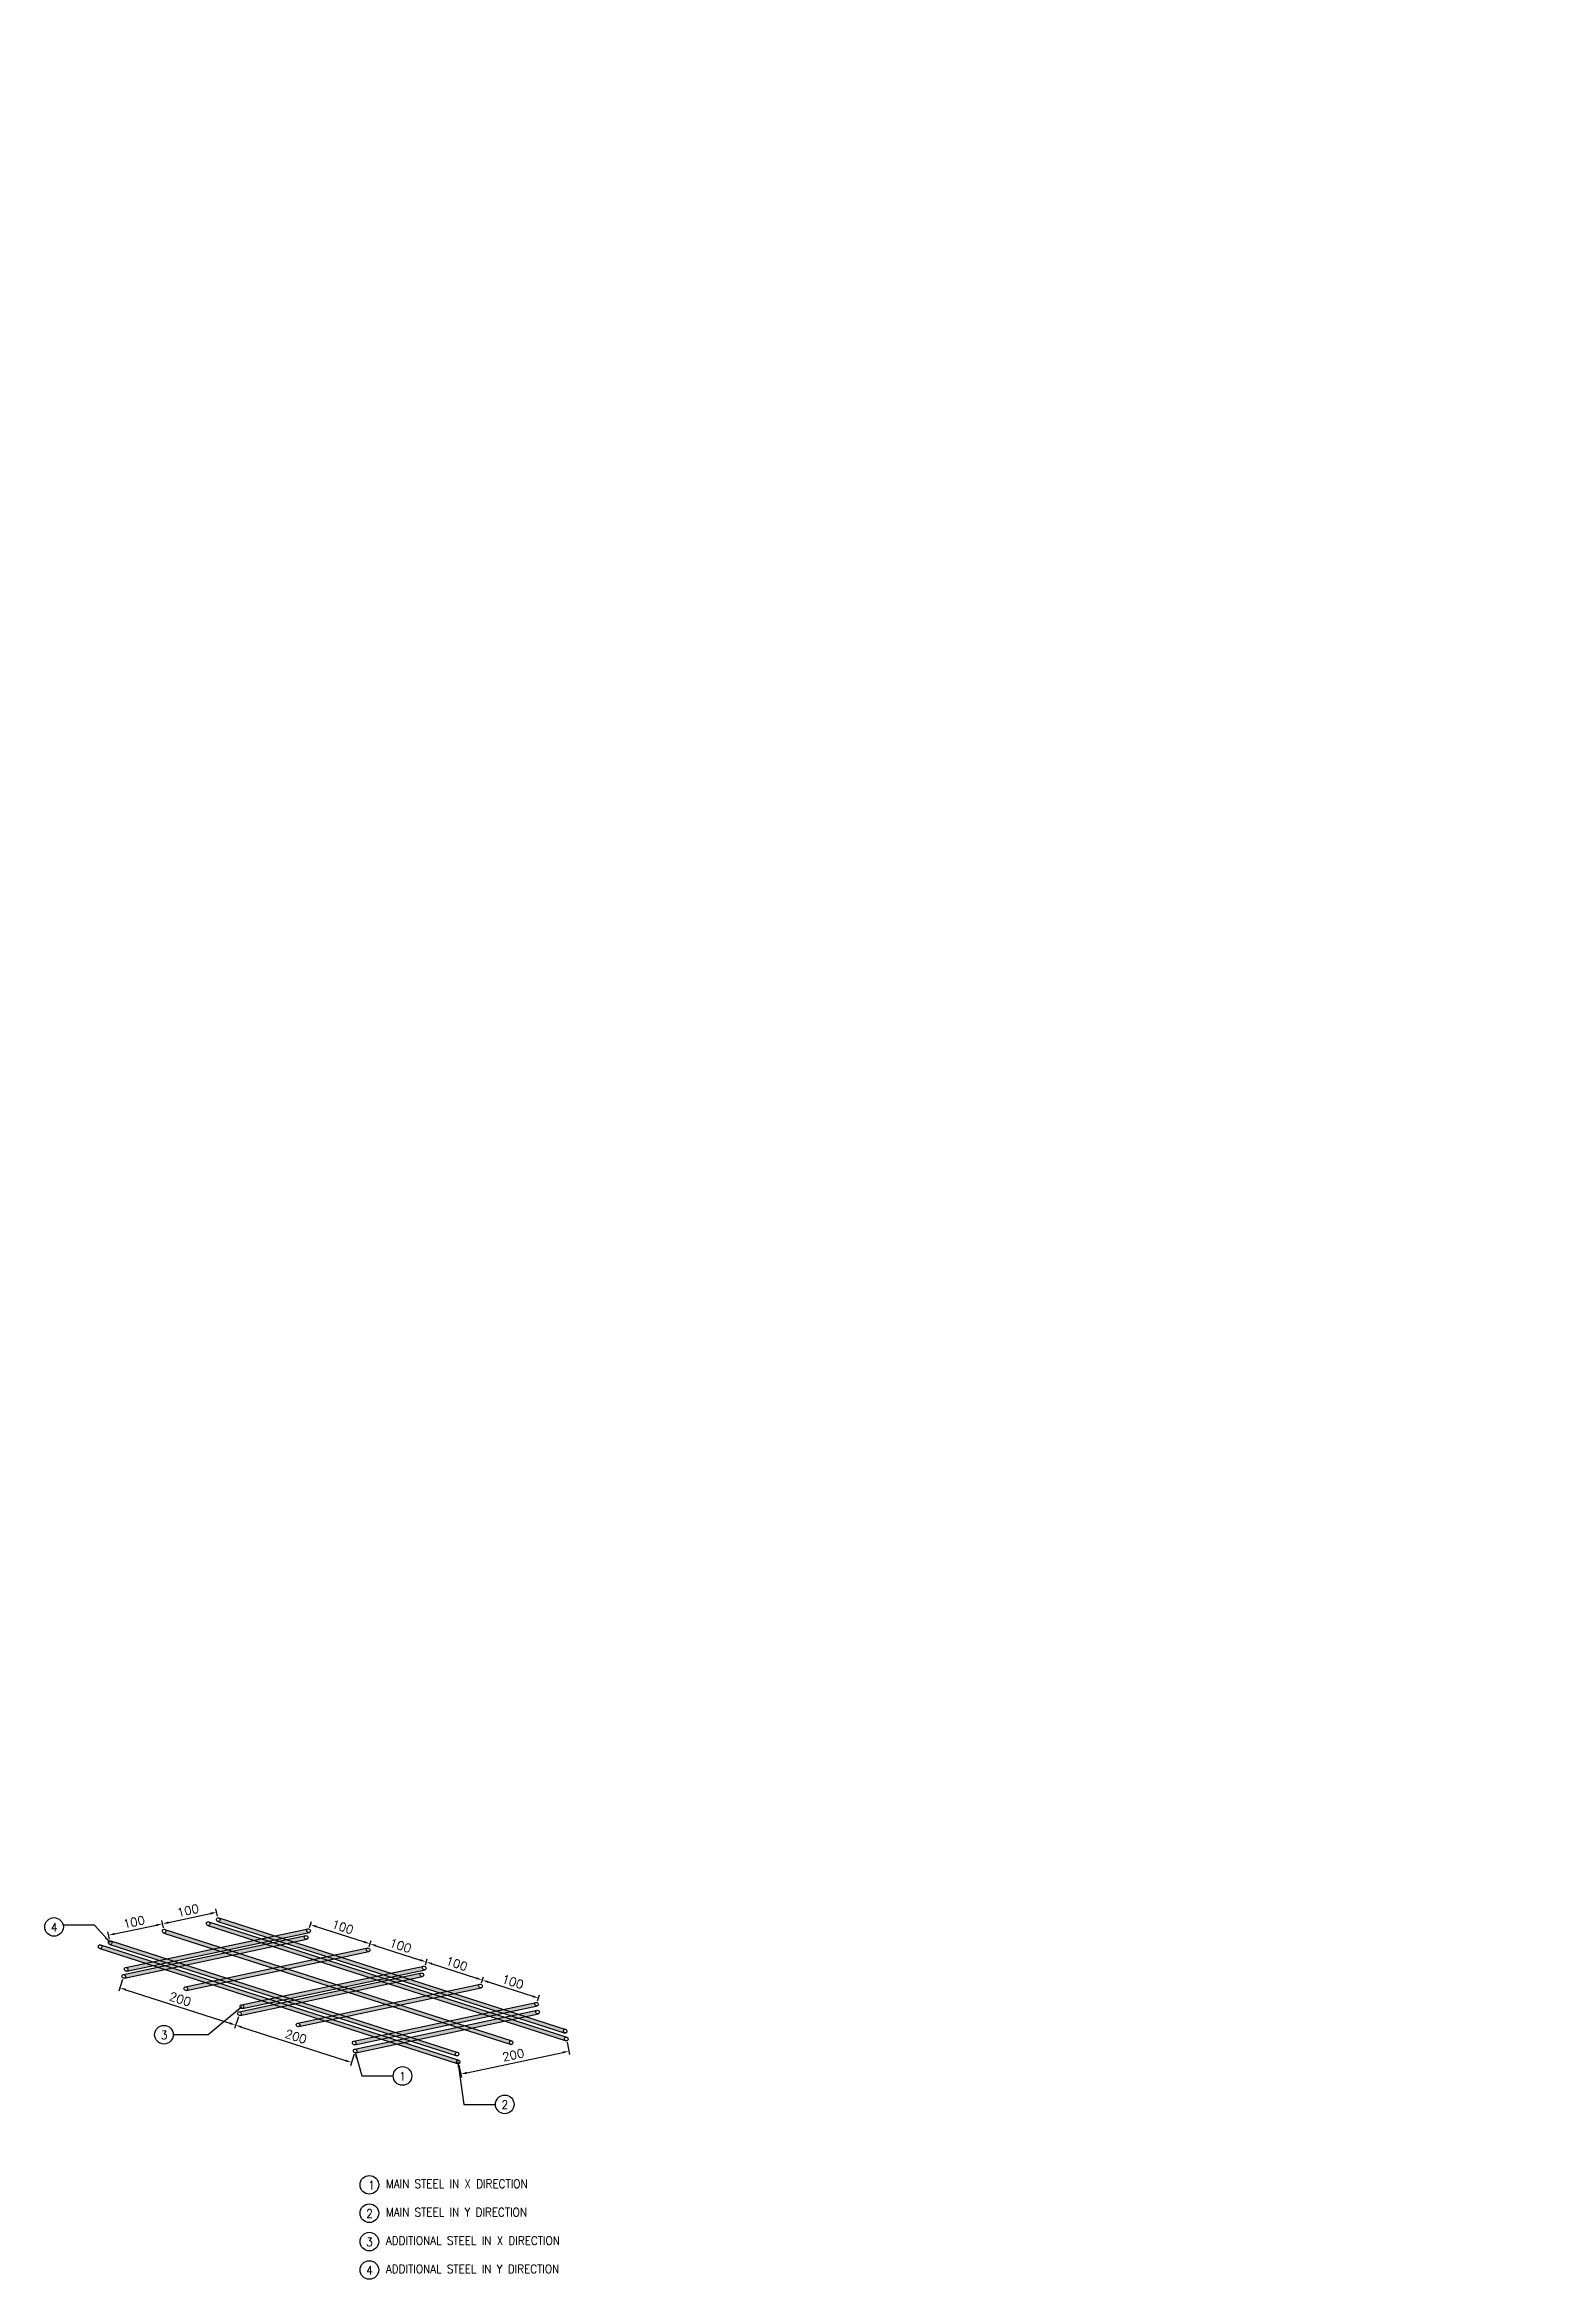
# Model space of a CAD drawing. Extents: x 493682 to 1244665, y -124941 to -2846.
# Drawn here: x 691217 to 735054, y -75518 to -9915 of the extents above; entities that cross this region are included whole.
import ezdxf

# ---------------------------------------------------------------- set-up
doc = ezdxf.new("R2010")
doc.units = 0
doc.header["$MEASUREMENT"] = 0
doc.header["$PDMODE"] = 34
doc.header["$PDSIZE"] = 50
doc.layers.add('22222', color=63, linetype='Continuous')
doc.layers.add('32 FRAME', color=6, linetype='Continuous')
doc.styles.add('ROMANS', font='simplex.shx')
doc.dimstyles.get("Standard").update_dxf_attribs({"dimscale": 100, "dimtxt": 2.5, "dimasz": 1.8, "dimexe": 1, "dimexo": 1, "dimgap": 1, "dimtad": 1, "dimdec": 0, "dimzin": 0, "dimdsep": 46, "dimtxsty": 'ROMANS', "dimcen": 0, "dimclrd": 5, "dimclre": 5, "dimclrt": 4, "dimadec": 0, "dimazin": 0, "dimtfac": 1, "dimtdec": 4, "dimtofl": 0, "dimtmove": 2, "dimatfit": 3, "dimfxl": 1, "dimtolj": 1, "dimtzin": 0, "dimlwe": -1, "dimarcsym": 0})
pattern_1 = [(45, (0, 1793.051), (-8.83883476, 8.83883476), [])]

msp = doc.modelspace()

# ---------------------------------------------------------------- texts
at = {"layer": '22222', "color": 152, "lineweight": 30, "style": 'ROMANS', "width": 0.9}
for s, height, p in [('3', 248, (694624.8, -68471)), ('3', 248, (700654, -74544.7)), ('ADDITIONAL STEEL IN X DIRECTION', 247.971, (701231.5, -74504.6))]:
    msp.add_text(s, height=height, dxfattribs=at).set_placement(p)
at = {"layer": '32 FRAME', "color": 30, "lineweight": 30, "style": 'ROMANS', "width": 0.9}
for s, height, p in [('4', 248, (691399, -65307)), ('4', 248, (700654, -75378.2)), ('ADDITIONAL STEEL IN Y DIRECTION', 247.971, (701231.5, -75338.1))]:
    msp.add_text(s, height=height, dxfattribs=at).set_placement(p)
at = {"layer": '32 FRAME', "color": 240, "lineweight": 30, "style": 'ROMANS', "width": 0.9}
for s, height, p in [('1', 248, (701627, -69681.7)), ('1', 248, (700708.5, -72877.7)), ('MAIN STEEL IN X DIRECTION', 247.971, (701231.5, -72837.6))]:
    msp.add_text(s, height=height, dxfattribs=at).set_placement(p)
at = {"layer": '32 FRAME', "color": 90, "lineweight": 30, "style": 'ROMANS', "width": 0.9}
for s, height, p in [('2', 248, (704627.4, -70516.2)), ('2', 248, (700654, -73711.2)), ('MAIN STEEL IN Y DIRECTION', 247.971, (701231.5, -73671.1))]:
    msp.add_text(s, height=height, dxfattribs=at).set_placement(p)

# ---------------------------------------------------------------- blocks, each defined once
blk = doc.blocks.new('zw$1398')
h = blk.add_hatch(color=90)
edge = h.paths.add_edge_path()
edge.add_ellipse((0, -57), major_axis=(0, -56.6), ratio=0.882323, start_angle=340.02374, end_angle=360)
edge.add_ellipse((0, -57), major_axis=(0, -56.6), ratio=0.882323, start_angle=0, end_angle=144.90417)
edge.add_line((29, -10), (9595, -5500))
edge.add_ellipse((9579, -5554), major_axis=(0, -56.6), ratio=0.882323, start_angle=161.38843, end_angle=326.26885)
edge.add_line((9551, -5601), (-17, -110))
at = {"color": 90}
for p, q in [((-17, -110), (9562, -5607)), ((29, -10), (9608, -5507))]:
    blk.add_line(p, q, dxfattribs=at)
at = {"layer": '22222', "color": 90}
for centre in [(0, -57), (9579, -5554)]:
    blk.add_ellipse(centre, major_axis=(0, -56.6), ratio=0.882323, dxfattribs=at)
blk = doc.blocks.new('zw$4AEE')
h = blk.add_hatch(color=240)
edge = h.paths.add_edge_path()
edge.add_ellipse((0, 0), major_axis=(28.2, -49.1), ratio=0.882323, start_angle=340.02374, end_angle=360)
edge.add_ellipse((0, 0), major_axis=(28.2, -49.1), ratio=0.882323, start_angle=0, end_angle=144.90417)
edge.add_line((2, 54), (5461, 54))
edge.add_ellipse((5474, 0), major_axis=(28.2, -49.1), ratio=0.882323, start_angle=161.30335, end_angle=326.18377)
edge.add_line((5473, -55), (12, -55))
at = {"layer": '22222', "color": 240}
for p, q in [((2, 54), (5476, 54)), ((12, -55), (5486, -55))]:
    blk.add_line(p, q, dxfattribs=at)
for centre in [(0, 0), (5474, 0)]:
    blk.add_ellipse(centre, major_axis=(28.2, -49.1), ratio=0.882323, dxfattribs=at)
blk = doc.blocks.new('zw$1286')
h = blk.add_hatch(color=30)
edge = h.paths.add_edge_path()
edge.add_ellipse((1622, 0), major_axis=(0, -56.6), ratio=0.882323, start_angle=340.02374, end_angle=360)
edge.add_ellipse((1622, 0), major_axis=(0, -56.6), ratio=0.882323, start_angle=0, end_angle=144.90417)
edge.add_line((1650, 46), (10921, -5267))
edge.add_ellipse((10905, -5320), major_axis=(0, -56.6), ratio=0.882323, start_angle=161.4477, end_angle=326.32813)
edge.add_line((10878, -5368), (1605, -53))
edge = h.paths.add_edge_path()
edge.add_ellipse((0, 0), major_axis=(0, -56.6), ratio=0.882323, start_angle=340.02374, end_angle=360)
edge.add_ellipse((0, 0), major_axis=(0, -56.6), ratio=0.882323, start_angle=0, end_angle=144.90417)
edge.add_line((29, 46), (9299, -5267))
edge.add_ellipse((9283, -5320), major_axis=(0, -56.6), ratio=0.882323, start_angle=161.4477, end_angle=326.32813)
edge.add_line((9256, -5368), (-17, -53))
edge = h.paths.add_edge_path()
edge.add_ellipse((3244, 0), major_axis=(0, -56.6), ratio=0.882323, start_angle=340.02374, end_angle=360)
edge.add_ellipse((3244, 0), major_axis=(0, -56.6), ratio=0.882323, start_angle=0, end_angle=144.90417)
edge.add_line((3272, 46), (12543, -5267))
edge.add_ellipse((12527, -5320), major_axis=(0, -56.6), ratio=0.882323, start_angle=161.4477, end_angle=326.32813)
edge.add_line((12499, -5368), (3226, -53))
at = {"color": 30}
for p, q in [((29, 46), (9312, -5274)), ((1650, 46), (10934, -5274)), ((3272, 46), (12556, -5274)), ((-17, -53), (9266, -5374)), ((1605, -53), (10888, -5374)), ((3226, -53), (12510, -5374))]:
    blk.add_line(p, q, dxfattribs=at)
at = {"layer": '22222', "color": 30}
for centre in [(0, 0), (1622, 0), (3244, 0), (9283, -5320), (10905, -5320), (12527, -5320)]:
    blk.add_ellipse(centre, major_axis=(0, -56.6), ratio=0.882323, dxfattribs=at)
blk = doc.blocks.new('zw$A590')
h = blk.add_hatch(color=152)
edge = h.paths.add_edge_path()
edge.add_ellipse((0, 0), major_axis=(28.2, -49.1), ratio=0.882323, start_angle=340.02374, end_angle=360)
edge.add_ellipse((0, 0), major_axis=(28.2, -49.1), ratio=0.882323, start_angle=0, end_angle=144.90417)
edge.add_line((2, 54), (5461, 54))
edge.add_ellipse((5474, 0), major_axis=(28.2, -49.1), ratio=0.882323, start_angle=161.30335, end_angle=326.18377)
edge.add_line((5473, -55), (12, -55))
h = blk.add_hatch(color=152)
edge = h.paths.add_edge_path()
edge.add_ellipse((1593, -916), major_axis=(28.2, -49.1), ratio=0.882323, start_angle=340.02374, end_angle=360)
edge.add_ellipse((1593, -916), major_axis=(28.2, -49.1), ratio=0.882323, start_angle=0, end_angle=144.90417)
edge.add_line((1595, -861), (7054, -861))
edge.add_ellipse((7067, -916), major_axis=(28.2, -49.1), ratio=0.882323, start_angle=161.30335, end_angle=326.18377)
edge.add_line((7067, -971), (1605, -971))
h = blk.add_hatch(color=152)
edge = h.paths.add_edge_path()
edge.add_ellipse((3094, -1779), major_axis=(28.2, -49.1), ratio=0.882323, start_angle=340.02374, end_angle=360)
edge.add_ellipse((3094, -1779), major_axis=(28.2, -49.1), ratio=0.882323, start_angle=0, end_angle=144.90417)
edge.add_line((3096, -1724), (8556, -1724))
edge.add_ellipse((8568, -1779), major_axis=(28.2, -49.1), ratio=0.882323, start_angle=161.30335, end_angle=326.18377)
edge.add_line((8568, -1834), (3106, -1834))
h = blk.add_hatch(color=152)
edge = h.paths.add_edge_path()
edge.add_ellipse((4596, -2642), major_axis=(28.2, -49.1), ratio=0.882323, start_angle=340.02374, end_angle=360)
edge.add_ellipse((4596, -2642), major_axis=(28.2, -49.1), ratio=0.882323, start_angle=0, end_angle=144.90417)
edge.add_line((4597, -2588), (10057, -2588))
edge.add_ellipse((10070, -2642), major_axis=(28.2, -49.1), ratio=0.882323, start_angle=161.30335, end_angle=326.18377)
edge.add_line((10069, -2697), (4607, -2697))
h = blk.add_hatch(color=152)
edge = h.paths.add_edge_path()
edge.add_ellipse((6097, -3505), major_axis=(28.2, -49.1), ratio=0.882323, start_angle=340.02374, end_angle=360)
edge.add_ellipse((6097, -3505), major_axis=(28.2, -49.1), ratio=0.882323, start_angle=0, end_angle=144.90417)
edge.add_line((6098, -3451), (11558, -3451))
edge.add_ellipse((11571, -3505), major_axis=(28.2, -49.1), ratio=0.882323, start_angle=161.30335, end_angle=326.18377)
edge.add_line((11570, -3560), (6108, -3560))
at = {"layer": '22222', "color": 152}
for p, q in [((2, 54), (5476, 54)), ((12, -55), (5486, -55)), ((1595, -861), (7069, -861)), ((1605, -971), (7079, -971)), ((3096, -1724), (8570, -1724)), ((3106, -1834), (8580, -1834)), ((4597, -2588), (10071, -2588)), ((4607, -2697), (10081, -2697)), ((6098, -3451), (11572, -3451)), ((6108, -3560), (11582, -3560))]:
    blk.add_line(p, q, dxfattribs=at)
for centre in [(0, 0), (5474, 0), (1593, -916), (7067, -916), (3094, -1779), (8568, -1779), (4596, -2642), (10070, -2642), (6097, -3505), (11571, -3505)]:
    blk.add_ellipse(centre, major_axis=(28.2, -49.1), ratio=0.882323, dxfattribs=at)
blk = doc.blocks.new('*D135')
at = {"layer": '22222', "color": 5, "transparency": 16777216}
for p, q in [((693504, -66716), (693395, -67055)), ((696901, -67812), (696792, -68151))]:
    blk.add_line(p, q, dxfattribs=at)
at = {"layer": '22222', "color": 5, "lineweight": -2, "transparency": 16777216}
blk.add_line((693597, -67015), (696651, -68001), dxfattribs=at)
at = {"layer": '22222', "color": 5, "transparency": 16777216}
for points in [[(693606, -66987), (693588, -67044), (693426, -66960)], [(696642, -68029), (696660, -67972), (696822, -68056)]]:
    blk.add_solid(points, dxfattribs=at)
at = {"layer": 'DEFPOINTS', "color": 0, "transparency": 16777216}
for p in [(693535, -66621), (696822, -68056), (696932, -67717)]:
    blk.add_point(p, dxfattribs=at)
at = {"layer": '22222', "color": 4, "transparency": 16777216, "insert": (695193, -67294), "char_height": 250, "attachment_point": 5, "rotation": 342.11694, "style": 'ROMANS'}
blk.add_mtext('\\A1;{200}', dxfattribs=at)
blk = doc.blocks.new('*D136')
at = {"layer": '22222', "color": 5, "transparency": 16777216}
for p, q in [((696901, -67812), (696792, -68151)), ((700298, -68908), (700189, -69247))]:
    blk.add_line(p, q, dxfattribs=at)
at = {"layer": '22222', "color": 5, "lineweight": -2, "transparency": 16777216}
blk.add_line((696994, -68111), (700048, -69097), dxfattribs=at)
at = {"layer": '22222', "color": 5, "transparency": 16777216}
for points in [[(697003, -68083), (696985, -68140), (696822, -68056)], [(700039, -69125), (700057, -69068), (700219, -69152)]]:
    blk.add_solid(points, dxfattribs=at)
at = {"layer": 'DEFPOINTS', "color": 0, "transparency": 16777216}
for p in [(696932, -67717), (700329, -68813), (700219, -69152)]:
    blk.add_point(p, dxfattribs=at)
at = {"layer": '22222', "color": 4, "transparency": 16777216, "insert": (698590, -68390), "char_height": 250, "attachment_point": 5, "rotation": 342.11694, "style": 'ROMANS'}
blk.add_mtext('\\A1;{200}', dxfattribs=at)
blk = doc.blocks.new('*D137')
at = {"layer": '22222', "color": 5, "lineweight": -2, "transparency": 16777216}
blk.add_line((703606, -69455), (706427, -68855), dxfattribs=at)
at = {"layer": '22222', "color": 5, "transparency": 16777216}
for p, q in [((706547, -68558), (706624, -68916)), ((703375, -69233), (703451, -69591))]:
    blk.add_line(p, q, dxfattribs=at)
for points in [[(706433, -68885), (706421, -68826), (706603, -68818)], [(703600, -69426), (703613, -69485), (703430, -69493)]]:
    blk.add_solid(points, dxfattribs=at)
at = {"layer": 'DEFPOINTS', "color": 0, "transparency": 16777216}
for p in [(706527, -68460), (706603, -68818), (703354, -69135)]:
    blk.add_point(p, dxfattribs=at)
at = {"layer": '22222', "color": 4, "transparency": 16777216, "insert": (704970, -68935), "char_height": 250, "attachment_point": 5, "rotation": 12.01148, "style": 'ROMANS'}
blk.add_mtext('\\A1;{200}', dxfattribs=at)
blk = doc.blocks.new('*D138')
at = {"layer": '22222', "color": 5, "transparency": 16777216}
for p, q in [((698992, -65186), (699049, -65010)), ((700741, -65750), (700798, -65574))]:
    blk.add_line(p, q, dxfattribs=at)
at = {"layer": '22222', "color": 5, "lineweight": -2, "transparency": 16777216}
blk.add_line((699189, -65160), (700596, -65614), dxfattribs=at)
at = {"layer": '22222', "color": 5, "transparency": 16777216}
for points in [[(699199, -65132), (699180, -65189), (699018, -65105)], [(700587, -65643), (700605, -65585), (700767, -65669)]]:
    blk.add_solid(points, dxfattribs=at)
at = {"layer": 'DEFPOINTS', "color": 0, "transparency": 16777216}
for p in [(698961, -65281), (700710, -65845), (700767, -65669)]:
    blk.add_point(p, dxfattribs=at)
at = {"layer": '22222', "color": 4, "transparency": 16777216, "insert": (699962, -65173), "char_height": 250, "attachment_point": 5, "rotation": 342.11694, "style": 'ROMANS'}
blk.add_mtext('\\A1;{100}', dxfattribs=at)
blk = doc.blocks.new('*D139')
at = {"layer": '22222', "color": 5, "transparency": 16777216}
for p, q in [((700741, -65750), (700798, -65574)), ((702389, -66282), (702446, -66106))]:
    blk.add_line(p, q, dxfattribs=at)
at = {"layer": '22222', "color": 5, "lineweight": -2, "transparency": 16777216}
blk.add_line((700938, -65725), (702244, -66146), dxfattribs=at)
at = {"layer": '22222', "color": 5, "transparency": 16777216}
for points in [[(700948, -65696), (700929, -65753), (700767, -65669)], [(702234, -66174), (702253, -66117), (702415, -66201)]]:
    blk.add_solid(points, dxfattribs=at)
at = {"layer": 'DEFPOINTS', "color": 0, "transparency": 16777216}
for p in [(700710, -65845), (702415, -66201), (702358, -66377)]:
    blk.add_point(p, dxfattribs=at)
at = {"layer": '22222', "color": 4, "transparency": 16777216, "insert": (701660, -65721), "char_height": 250, "attachment_point": 5, "rotation": 342.11694, "style": 'ROMANS'}
blk.add_mtext('\\A1;{100}', dxfattribs=at)
blk = doc.blocks.new('*D140')
at = {"layer": '22222', "color": 5, "transparency": 16777216}
for p, q in [((702389, -66282), (702446, -66106)), ((704037, -66814), (704094, -66638))]:
    blk.add_line(p, q, dxfattribs=at)
at = {"layer": '22222', "color": 5, "lineweight": -2, "transparency": 16777216}
blk.add_line((702586, -66256), (703892, -66677), dxfattribs=at)
at = {"layer": '22222', "color": 5, "transparency": 16777216}
for points in [[(702595, -66228), (702577, -66285), (702415, -66201)], [(703882, -66706), (703901, -66649), (704063, -66733)]]:
    blk.add_solid(points, dxfattribs=at)
at = {"layer": 'DEFPOINTS', "color": 0, "transparency": 16777216}
for p in [(702358, -66377), (704006, -66909), (704063, -66733)]:
    blk.add_point(p, dxfattribs=at)
at = {"layer": '22222', "color": 4, "transparency": 16777216, "insert": (703308, -66253), "char_height": 250, "attachment_point": 5, "rotation": 342.11694, "style": 'ROMANS'}
blk.add_mtext('\\A1;{100}', dxfattribs=at)
blk = doc.blocks.new('*D141')
at = {"layer": '22222', "color": 5, "transparency": 16777216}
for p, q in [((704037, -66814), (704094, -66638)), ((705685, -67345), (705741, -67169))]:
    blk.add_line(p, q, dxfattribs=at)
at = {"layer": '22222', "color": 5, "lineweight": -2, "transparency": 16777216}
blk.add_line((704234, -66788), (705539, -67209), dxfattribs=at)
at = {"layer": '22222', "color": 5, "transparency": 16777216}
for points in [[(704243, -66759), (704225, -66817), (704063, -66733)], [(705530, -67238), (705549, -67181), (705711, -67264)]]:
    blk.add_solid(points, dxfattribs=at)
at = {"layer": 'DEFPOINTS', "color": 0, "transparency": 16777216}
for p in [(704006, -66909), (705654, -67441), (705711, -67264)]:
    blk.add_point(p, dxfattribs=at)
at = {"layer": '22222', "color": 4, "transparency": 16777216, "insert": (704956, -66784), "char_height": 250, "attachment_point": 5, "rotation": 342.11694, "style": 'ROMANS'}
blk.add_mtext('\\A1;{100}', dxfattribs=at)
blk = doc.blocks.new('*D142')
at = {"layer": '22222', "color": 5, "transparency": 16777216}
for p, q in [((693114, -65536), (693068, -65319)), ((694700, -65199), (694654, -64982))]:
    blk.add_line(p, q, dxfattribs=at)
at = {"layer": '22222', "color": 5, "lineweight": -2, "transparency": 16777216}
blk.add_line((693265, -65380), (694499, -65117), dxfattribs=at)
at = {"layer": '22222', "color": 5, "transparency": 16777216}
for points in [[(693259, -65350), (693271, -65409), (693089, -65417)], [(694505, -65146), (694493, -65088), (694675, -65080)]]:
    blk.add_solid(points, dxfattribs=at)
at = {"layer": 'DEFPOINTS', "color": 0, "transparency": 16777216}
for p in [(694675, -65080), (694721, -65296), (693135, -65634)]:
    blk.add_point(p, dxfattribs=at)
at = {"layer": '22222', "color": 4, "transparency": 16777216, "insert": (693835, -65028), "char_height": 250, "attachment_point": 5, "rotation": 12.01148, "style": 'ROMANS'}
blk.add_mtext('\\A1;{100}', dxfattribs=at)
blk = doc.blocks.new('*D143')
at = {"layer": '22222', "color": 5, "lineweight": -2, "transparency": 16777216}
blk.add_line((694851, -65042), (696085, -64780), dxfattribs=at)
at = {"layer": '22222', "color": 5, "transparency": 16777216}
for p, q in [((696287, -64861), (696240, -64644)), ((694700, -65199), (694654, -64982))]:
    blk.add_line(p, q, dxfattribs=at)
for points in [[(696091, -64809), (696079, -64750), (696261, -64742)], [(694845, -65013), (694857, -65072), (694675, -65080)]]:
    blk.add_solid(points, dxfattribs=at)
at = {"layer": 'DEFPOINTS', "color": 0, "transparency": 16777216}
for p in [(696261, -64742), (694721, -65296), (696307, -64959)]:
    blk.add_point(p, dxfattribs=at)
at = {"layer": '22222', "color": 4, "transparency": 16777216, "insert": (695421, -64691), "char_height": 250, "attachment_point": 5, "rotation": 12.01148, "style": 'ROMANS'}
blk.add_mtext('\\A1;{100}', dxfattribs=at)

# ---------------------------------------------------------------- dimensions: what is measured, and where the dimension line sits
at = {"layer": '22222', "color": 63}
for p1, p2, distance, text, picture, middle in [((693134.9, -65633.9), (694721.1, -65296.4), 221.5, '{100}', '*D142', (693835.1, -65028.4)), ((694721.1, -65296.4), (696307.4, -64958.9), 221.5, '{100}', '*D143', (695421.3, -64690.9)), ((698961.3, -65281.1), (700710.2, -65845.5), 185.1, '{100}', '*D138', (699961.7, -65173)), ((700710.2, -65845.5), (702358.1, -66377.2), 185.1, '{100}', '*D139', (701660.1, -65721)), ((702358.1, -66377.2), (704006, -66908.9), 185.1, '{100}', '*D140', (703308, -66252.7)), ((693535, -66620.9), (696931.8, -67717), -356.1, '{200}', '*D135', (695193.1, -67293.7)), ((704006, -66908.9), (705653.9, -67440.6), 185.1, '{100}', '*D141', (704955.9, -66784.4)), ((696931.8, -67717), (700328.6, -68813), -356.1, '{200}', '*D136', (698589.9, -68389.8)), ((703354.2, -69135.1), (706526.7, -68460.1), -365.9, '{200}', '*D137', (704969.7, -68935.4))]:
    dim = msp.add_aligned_dim(p1=p1, p2=p2, distance=distance, text=text, dimstyle='Standard', override={"dimtxsty": 'ROMANS', "dimtdec": 0}, dxfattribs=at)
    dim.commit()
    dim.dimension.update_dxf_attribs({"geometry": picture, "text_midpoint": middle})

# ---------------------------------------------------------------- hatches: boundary and pattern name
at = {"linetype": 'Continuous'}
h = msp.add_hatch(dxfattribs=at)
h.set_pattern_fill('ANSI31', color=3, scale=100, style=0)
h.set_pattern_definition(pattern_1)
edge = h.paths.add_edge_path()
edge.add_line((722834.2, -9914.5), (735053.8, -9914.5))
h = msp.add_hatch(dxfattribs=at)
h.set_pattern_fill('ANSI31', color=3, scale=100, style=0)
h.set_pattern_definition(pattern_1)
edge = h.paths.add_edge_path()
edge.add_line((722834.2, -11814.5), (735053.8, -11814.5))

# ---------------------------------------------------------------- linework, layer by layer
at = {"layer": '22222', "color": 30}
msp.add_circle((691490.6, -65172.9), 273.6, dxfattribs=at)
at = {"layer": '22222', "color": 152}
msp.add_circle((694716.4, -68336.9), 273.6, dxfattribs=at)
at = {"layer": '22222', "color": 240}
msp.add_circle((701718.7, -69547.7), 273.6, dxfattribs=at)
at = {"layer": '22222', "color": 90}
msp.add_circle((704719.1, -70382.1), 273.6, dxfattribs=at)
at = {"layer": '22222', "color": 152, "lineweight": 30}
msp.add_circle((700745.7, -74410.7), 273.6, dxfattribs=at)
at = {"layer": '32 FRAME', "color": 240, "lineweight": 30}
msp.add_circle((700745.7, -72743.7), 273.6, dxfattribs=at)
at = {"layer": '32 FRAME', "color": 90, "lineweight": 30}
msp.add_circle((700745.7, -73577.2), 273.6, dxfattribs=at)
at = {"layer": '32 FRAME', "color": 30, "lineweight": 30}
msp.add_circle((700745.7, -75244.2), 273.6, dxfattribs=at)

# ---------------------------------------------------------------- block references
at = {"layer": '22222', "color": 63, "rotation": 12.01147883820916}
for name, p in [('zw$1286', (693134.9, -65633.9)), ('zw$1398', (696001.5, -65021.7)), ('zw$1398', (692829, -65696.7)), ('zw$A590', (693607.1, -66420.3)), ('zw$4AEE', (693535, -66620.9)), ('zw$4AEE', (696931.8, -67717)), ('zw$4AEE', (700328.6, -68813))]:
    msp.add_blockref(name, p, dxfattribs=at)

msp.set_redraw_order([(e.dxf.handle, doc.entitydb.next_handle()) for e in msp.query("TEXT MTEXT ATTDEF DIMENSION ARC_DIMENSION")])  # texts and dimensions are drawn at this point

# ---------------------------------------------------------------- leaders
at = {"layer": '22222', "color": 30}
msp.add_leader([(693134.9, -65633.9), (692682.1, -65120.3), (691759.1, -65120.3)], dimstyle='Standard', override={"dimgap": 1, "dimtad": 0, "dimclrd": 30, "dimtdec": 0}, dxfattribs=at)
at = {"layer": '22222', "color": 63}
msp.add_leader([(697004, -67516.4), (696012, -68336.9), (694990, -68336.9)], dimstyle='Standard', override={"dimgap": 1, "dimtad": 0, "dimclrd": 152, "dimtdec": 0}, dxfattribs=at)
at = {"layer": '22222', "color": 240}
msp.add_leader([(700324.4, -68854.1), (700522.1, -69547.7), (701445.1, -69547.7)], dimstyle='Standard', override={"dimgap": 1, "dimtad": 0, "dimclrd": 240, "dimtdec": 0}, dxfattribs=at)
at = {"layer": '22222', "color": 90}
msp.add_leader([(703340.8, -69119.1), (703522.5, -70382.1), (704445.4, -70382.1)], dimstyle='Standard', override={"dimgap": 1, "dimtad": 0, "dimclrd": 3, "dimtdec": 0}, dxfattribs=at)

doc.saveas('drawing.dxf')
